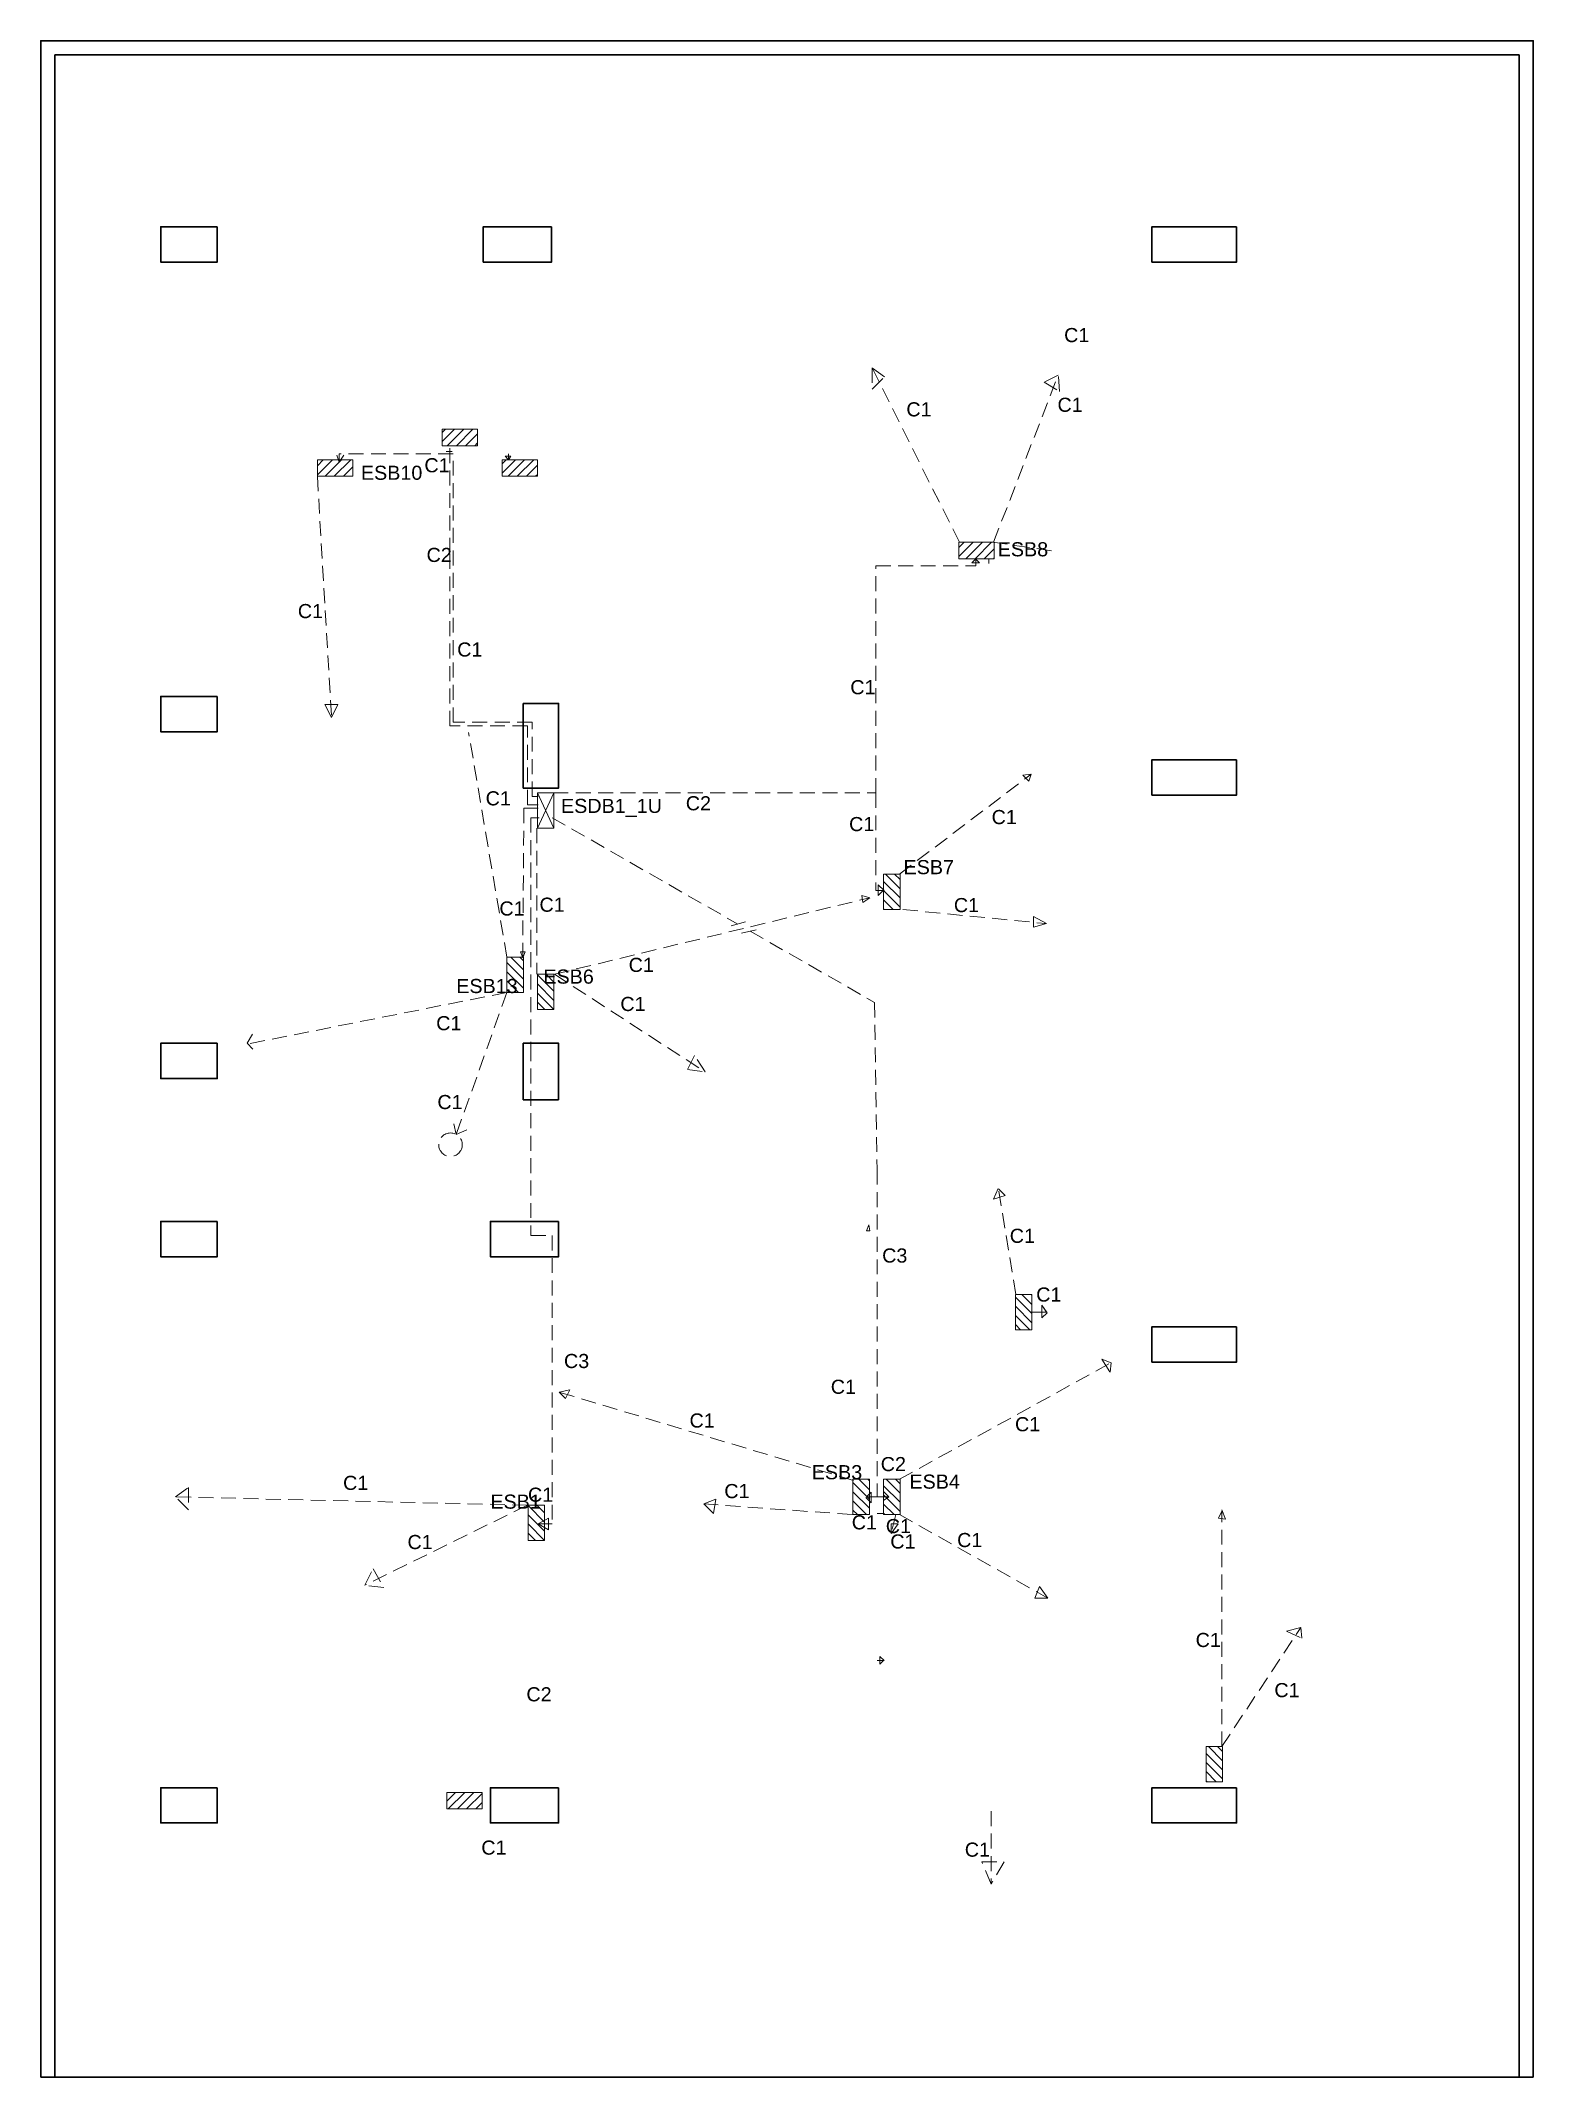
# Model space of a CAD drawing. Header units: inches. Extents: x 1065 to 1774, y 386 to 6100.
# Drawn here: x 1140 to 1774, y 2984 to 3849 of the extents above; entities that cross this region are included whole.
import ezdxf

# ---------------------------------------------------------------- set-up
doc = ezdxf.new("R2010")
doc.units = ezdxf.units.IN
doc.header["$MEASUREMENT"] = 0
doc.linetypes.add('DASHED2', pattern=[9.525, 6.35, -3.175])
for name, color, linetype, lineweight in [('1.Boundary & Pillar', 10, 'Continuous', 30), ('5.Switchboards', 210, 'Continuous', 9), ('5.Switchboards - Labels', 210, 'Continuous', 9), ('7.(Hidden) Board to Board', 6, 'DASHED2', 20), ('7.(Hidden) Board to Board - Labels', 6, 'DASHED2', 20), ('7.(Hidden) Board to Fixtures', 1, 'DASHED2', 20), ('7.(Hidden) Board to Fixtures - Labels', 1, 'DASHED2', 20)]:
    doc.layers.add(name, color=color, linetype=linetype, lineweight=lineweight)
doc.styles.add('Text 1', font='arial.ttf', dxfattribs={"height": 6})

msp = doc.modelspace()

# ---------------------------------------------------------------- texts
at = {"layer": '5.Switchboards - Labels', "char_height": 6, "attachment_point": 1, "style": 'Text 1'}
for s, width, insert in [('E{\\fArial Baltic|b0|i0|c186|p34;SB10}', 4, (1275.77228, 3668.49987)), ('E{\\fArial Baltic|b0|i0|c186|p34;SB8}', 4, (1546.27228, 3635.99987)), ('E{\\fArial Baltic|b0|i0|c186|p34;SDB1}_1U', 4, (1360.77228, 3526.99987)), ('E{\\fArial Baltic|b0|i0|c186|p34;SB7}', 4, (1506.27228, 3500.99987)), ('E{\\fArial Baltic|b0|i0|c186|p34;SB6}', 4, (1353.27228, 3454.49987)), ('E{\\fArial Baltic|b0|i0|c186|p34;SB13}', 6, (1316.27228, 3450.49987)), ('E{\\fArial Baltic|b0|i0|c186|p34;SB3}', 4, (1467.27228, 3243.99987)), ('E{\\fArial Baltic|b0|i0|c186|p34;SB4}', 4, (1508.77228, 3239.99987)), ('E{\\fArial Baltic|b0|i0|c186|p34;SB1}', 4, (1330.77228, 3231.49987))]:
    msp.add_mtext_dynamic_manual_height_columns(s, width=width, gutter_width=60, heights=[0], dxfattribs=dict(at, insert=insert))
at = {"layer": '7.(Hidden) Board to Board - Labels', "char_height": 6, "attachment_point": 1, "style": 'Text 1'}
for s, insert in [('C1', (1302.74607, 3671.69189)), ('{\\fArial Baltic|b0|i0|c186|p34;C}2', (1303.65709, 3633.60606)), ('C1', (1316.68763, 3593.42677)), ('C1', (1483.65682, 3577.41623)), ('{\\fArial Baltic|b0|i0|c186|p34;C}2', (1413.78306, 3528.12253)), ('C1', (1483.14291, 3519.27611)), ('C1', (1334.60808, 3483.42803)), ('C1', (1351.61908, 3485.0398)), ('{\\fArial Baltic|b0|i0|c186|p34;C}3', (1497.18312, 3336.02965)), ('{\\fArial Baltic|b0|i0|c186|p34;C}3', (1362.03857, 3291.23064)), ('{\\fArial Baltic|b0|i0|c186|p34;C}2', (1496.5829, 3247.43787)), ('{\\fArial Baltic|b0|i0|c186|p34;C}1', (1346.74966, 3234.43763)), ('C1', (1484.26901, 3222.70668)), ('C1', (1498.73227, 3221.1072)), ('{\\fArial Baltic|b0|i0|c186|p34;C}2', (1346.06848, 3149.66967))]:
    msp.add_mtext(s, dxfattribs=dict(at, insert=insert))
at = {"layer": '7.(Hidden) Board to Board - Labels', "insert": (1326.91248, 3084.55256), "char_height": 6, "attachment_point": 1, "style": 'Text 1'}
msp.add_mtext_dynamic_manual_height_columns('C1', width=3.7801981, gutter_width=30, heights=[0], dxfattribs=at)
at = {"layer": '7.(Hidden) Board to Fixtures', "char_height": 6, "attachment_point": 1, "style": 'Text 1'}
for insert in [(1574.48215, 3726.98283), (1507.47347, 3695.43664), (1571.66718, 3697.3776), (1248.99115, 3609.74996), (1543.67645, 3522.25928), (1527.65369, 3484.86876), (1389.50372, 3459.47837), (1385.97724, 3442.87479), (1551.38773, 3344.40536), (1562.62945, 3319.46446), (1475.36526, 3280.27962), (1415.36201, 3265.95326), (1553.62201, 3264.37798), (1268.19835, 3239.46747), (1430.14224, 3235.9781), (1295.55275, 3214.34124), (1500.64661, 3214.57845), (1529.03814, 3215.18383), (1630.35469, 3172.7383), (1663.79206, 3151.44078), (1532.29124, 3083.68615)]:
    msp.add_mtext_dynamic_manual_height_columns('{\\fArial Baltic|b0|i0|c186|p34;C1}', width=10, gutter_width=60, heights=[0], dxfattribs=dict(at, insert=insert))
at = {"layer": '7.(Hidden) Board to Fixtures - Labels', "char_height": 6, "attachment_point": 1, "style": 'Text 1'}
for insert in [(1328.76683, 3530.21472), (1307.76683, 3434.71472), (1308.26683, 3401.21472)]:
    msp.add_mtext_dynamic_manual_height_columns('C1', width=10.0711831, gutter_width=60, heights=[0], dxfattribs=dict(at, insert=insert))

# ---------------------------------------------------------------- blocks, each defined once
blk = doc.blocks.new('col')
at = {"layer": '1.Boundary & Pillar', "linetype": 'Continuous'}
for points in [[(-433, 678), (-433, 663), (-457, 663), (-457, 678)], [(-291, 678), (-291, 663), (-320, 663), (-320, 678)], [(0, 678), (0, 663), (-36, 663), (-36, 678)], [(-433, 478.5), (-433, 463.5), (-457, 463.5), (-457, 478.5)], [(-303, 475.5), (-288, 475.5), (-288, 439.6), (-303, 439.6)], [(0, 451.6), (0, 436.6), (-36, 436.6), (-36, 451.6)], [(-433, 331.19), (-433, 316.19), (-457, 316.19), (-457, 331.19)], [(-288, 307.19), (-303, 307.19), (-303, 331.19), (-288, 331.19)], [(-433, 255.5), (-433, 240.5), (-457, 240.5), (-457, 255.5)], [(-288, 255.5), (-288, 240.5), (-317, 240.5), (-317, 255.5)], [(0, 210.75), (0, 195.75), (-36, 195.75), (-36, 210.75)], [(-433, 15), (-433, 0), (-457, 0), (-457, 15)], [(-288, 15), (-288, 0), (-317, 0), (-317, 15)], [(0, 15), (0, 0), (-36, 0), (-36, 15)]]:
    blk.add_lwpolyline(points, close=True, dxfattribs=at)
blk = doc.blocks.new('Switchboard')
at = {"layer": '5.Switchboards'}
h = blk.add_hatch(dxfattribs=at)
h.set_pattern_fill('ANSI31', color=256, scale=22)
h.paths.add_polyline_path([(2518, 710), (2518, 717), (2503, 717), (2503, 710)])
blk.add_lwpolyline([(2503, 717), (2518, 717), (2518, 710), (2503, 710)], close=True, dxfattribs=at)
blk = doc.blocks.new('Floor Distribution Board')
at = {"layer": '5.Switchboards'}
for p, q in [((2293.99, 768.51), (2300.99, 753.51)), ((2293.99, 753.51), (2300.99, 768.51))]:
    blk.add_line(p, q, dxfattribs=at)
blk.add_lwpolyline([(2300.99, 768.51), (2300.99, 753.51), (2293.99, 753.51), (2293.99, 768.51)], close=True, dxfattribs=at)

# ---------------------------------------------------------------- linework, layer by layer
at = {"layer": '1.Boundary & Pillar', "linetype": 'Continuous'}
msp.add_line((1773.76683, 2983.99987), (1139.76955, 2983.99987), dxfattribs=at)
msp.add_lwpolyline([(1139.76955, 2983.99987), (1139.76955, 3848.99987), (1773.76683, 3848.99987), (1773.76683, 2983.99987)], dxfattribs=at)
msp.add_lwpolyline([(1145.76955, 3842.99987), (1767.76683, 3842.99987), (1767.76683, 2983.99987), (1145.76955, 2983.99987)], close=True, dxfattribs=at)
at = {"layer": '7.(Hidden) Board to Board'}
for p, q in [((1313.5, 3631.5), (1313.5, 3677)), ((1266.5, 3670), (1265.5, 3673)), ((1266.5, 3673.5), (1266.5, 3670)), ((1268.5, 3673), (1266.5, 3670)), ((1312, 3674.5), (1314.5, 3674.5)), ((1315, 3559.5), (1315, 3673.5)), ((1338.5, 3671), (1337, 3672.5)), ((1337, 3672.5), (1339.5, 3672.5)), ((1338.5, 3673.5), (1338.5, 3671)), ((1339.5, 3672.5), (1338.5, 3671)), ((1313.5, 3558), (1313.5, 3631.5)), ((1494.5, 3529.5), (1494.5, 3626)), ((1494.5, 3626), (1537, 3626)), ((1537, 3629), (1535.25, 3627.25)), ((1535.25, 3627.25), (1538.5, 3627.25)), ((1538.5, 3627.25), (1536.875, 3628.875)), ((1537, 3626), (1537, 3629)), ((1346.5, 3558), (1313.5, 3558)), ((1348.5, 3559.5), (1315, 3559.5)), ((1346.5, 3524.5), (1346.5, 3558)), ((1348.5, 3528), (1348.5, 3559.5)), ((1357.5, 3529.5), (1494.5, 3529.5)), ((1494.5, 3529.5), (1494.5, 3488)), ((1345, 3523), (1344.5, 3459.5)), ((1351, 3523), (1345, 3523)), ((1351, 3524.5), (1346.5, 3524.5)), ((1351, 3528), (1348.5, 3528)), ((1351.5, 3519), (1348, 3519)), ((1348, 3519), (1348, 3422)), ((1350.5, 3514.5), (1350.5, 3452.5)), ((1357, 3519), (1435.8561, 3473.81603)), ((1494.5, 3488), (1498, 3488)), ((1498, 3488), (1495.5, 3490.5)), ((1495.5, 3490.5), (1495.5, 3486)), ((1495.5, 3486), (1497.75, 3488.25)), ((1433, 3473), (1440, 3475)), ((1437.5, 3470), (1444.5, 3471.5)), ((1441.15066, 3470.78228), (1494, 3440.5)), ((1344.5, 3459.5), (1343.5, 3462)), ((1343.5, 3462), (1345.5, 3462)), ((1345.5, 3462), (1344.5, 3459.5)), ((1494, 3440.5), (1495, 3369.5)), ((1348, 3422), (1348, 3341.5)), ((1495, 3369.5), (1495, 3230.5)), ((1348, 3341.5), (1357, 3341.5)), ((1357, 3341.5), (1357, 3219)), ((1492.5, 3228), (1490.25, 3230.25)), ((1490.5, 3230.5), (1492.5, 3232.5)), ((1495, 3230.5), (1490.5, 3230.5)), ((1492.5, 3232.5), (1492.5, 3228)), ((1495, 3230.5), (1500, 3230.5)), ((1500, 3230.5), (1497.75, 3232.75)), ((1497.75, 3232.75), (1497.75, 3229)), ((1497.75, 3229), (1500, 3230.5)), ((1351, 3219), (1355.5, 3221.5)), ((1357, 3219), (1351, 3219)), ((1355.5, 3216.5), (1351, 3219)), ((1355.5, 3221.5), (1355.5, 3216.5))]:
    msp.add_line(p, q, dxfattribs=at)
at = {"layer": '7.(Hidden) Board to Board - Labels'}
msp.add_line((1315, 3673.5), (1266.5, 3673.5), dxfattribs=at)
at = {"layer": '7.(Hidden) Board to Fixtures'}
for p, q in [((1530, 3636), (1493, 3710)), ((1493, 3710), (1493, 3701)), ((1498.25, 3706.25), (1493, 3710)), ((1493, 3701), (1498.25, 3706.25)), ((1544.5, 3636), (1572, 3707)), ((1572, 3707), (1566, 3704)), ((1566, 3704), (1572.5, 3700)), ((1572.5, 3700), (1572, 3707)), ((1257.275, 3663.99987), (1263.275, 3561.49987)), ((1544, 3636), (1572, 3632)), ((1542.5, 3629), (1542.5, 3627)), ((1263.275, 3561.49987), (1260.5, 3567)), ((1260.5, 3567), (1266, 3567)), ((1266, 3567), (1263.27224, 3561.50534)), ((1337.76955, 3459.71472), (1321.53271, 3555.22019)), ((1504.5, 3495), (1560.5, 3537.5)), ((1560.5, 3537.5), (1557, 3537)), ((1557, 3537), (1559.5, 3534.5)), ((1559.5, 3534.5), (1560.5, 3537.5)), ((1492, 3485), (1488.5, 3486)), ((1488.5, 3486), (1489, 3483)), ((1358, 3452.5), (1492, 3485)), ((1489, 3483), (1492, 3485)), ((1506, 3480), (1567, 3474)), ((1567, 3474), (1561.5, 3477)), ((1561.5, 3477), (1561.5, 3472.5)), ((1561.5, 3472.5), (1567, 3474)), ((1358, 3452.5), (1422, 3411)), ((1337.76955, 3444.71472), (1227.69277, 3422.90779)), ((1337.76955, 3444.71472), (1316.26683, 3384.45549)), ((1227.40762, 3423.19293), (1229.77228, 3426.99987)), ((1227.40762, 3423.19293), (1229.93648, 3420.66407)), ((1417.5, 3418), (1414.5, 3412)), ((1422, 3411), (1417.5, 3418)), ((1414.5, 3412), (1422, 3411)), ((1316.26683, 3384.45549), (1315.26683, 3388.95549)), ((1316.26683, 3384.45549), (1320.76683, 3386.45549)), ((1546.5, 3361.5), (1544.5, 3357)), ((1544.5, 3357), (1549.5, 3358.5)), ((1554, 3316.5), (1546.5, 3361.5)), ((1549.5, 3358.5), (1546.75, 3361.25)), ((1491.5, 3346), (1490.5, 3343.5)), ((1490.5, 3343.5), (1492, 3343.5)), ((1492, 3343.5), (1491.5, 3346)), ((1560.5, 3309), (1567, 3309)), ((1567, 3309), (1565, 3312)), ((1565, 3312), (1565, 3306.5)), ((1567.25, 3308.75), (1565, 3312)), ((1565, 3306.5), (1567.25, 3308.75)), ((1504.5, 3238), (1594.5, 3287.5)), ((1594.5, 3287.5), (1590.5, 3289)), ((1590.5, 3289), (1594, 3283.5)), ((1594, 3283.5), (1594.5, 3287.5)), ((1364.5, 3276), (1360, 3275)), ((1485, 3237.5), (1360, 3275)), ((1360, 3275), (1362.75, 3272.25)), ((1362.75, 3272.25), (1364.5, 3276)), ((1202.5, 3225), (1196.75, 3230.75)), ((1197, 3230.5), (1202.5, 3234.5)), ((1346.5, 3227), (1197, 3230.5)), ((1202.5, 3234.5), (1202.5, 3225)), ((1346.5, 3227), (1277.5, 3193)), ((1426.5, 3229.5), (1421.5, 3227.5)), ((1484.5, 3223), (1421.5, 3227.5)), ((1421.5, 3227.5), (1425.5, 3223.5)), ((1425.5, 3223.5), (1426.5, 3229.5)), ((1498, 3223.5), (1495, 3223.5)), ((1503, 3223), (1501, 3215)), ((1501, 3215), (1501, 3219)), ((1501, 3219), (1504, 3219)), ((1504, 3219), (1501, 3215)), ((1504.5, 3223), (1567.5, 3187.5)), ((1641.5, 3224.5), (1640, 3221.5)), ((1640, 3221.5), (1643, 3221)), ((1643, 3221), (1641.5, 3225)), ((1641.5, 3124.5), (1641.5, 3224.5)), ((1277.5, 3193), (1281, 3200)), ((1285.5, 3192), (1277.5, 3193)), ((1281, 3200), (1285.5, 3192)), ((1564, 3192.5), (1562, 3187.5)), ((1567.5, 3187.5), (1564, 3192.5)), ((1562, 3187.5), (1567.5, 3187.5)), ((1641.5, 3124.5), (1675, 3175)), ((1675, 3175), (1669, 3173.5)), ((1675.5, 3170.5), (1675, 3175)), ((1669, 3173.5), (1675.5, 3170.5)), ((1495, 3161), (1498, 3161)), ((1498, 3161), (1496.25, 3162.75)), ((1496.25, 3162.75), (1496.25, 3159.5)), ((1496.25, 3159.5), (1497.875, 3161.125)), ((1543.5, 3097), (1543.5, 3066)), ((1543.5, 3066), (1539.5, 3075.5)), ((1539.5, 3075.5), (1549, 3075.5)), ((1549, 3075.5), (1543.5, 3066))]:
    msp.add_line(p, q, dxfattribs=at)
msp.add_circle((1313.83162, 3380.0886), 5, dxfattribs=at)

# ---------------------------------------------------------------- block references
at = {"layer": '1.Boundary & Pillar', "linetype": 'Continuous'}
msp.add_blockref('col', (1647.76683, 3092.00161), dxfattribs=at)
at = {"layer": '5.Switchboards'}
for name, p in [('Switchboard', (-1192.725, 2966.99987)), ('Switchboard', (-1245.725, 2953.99987)), ('Switchboard', (-1167.225, 2953.99987)), ('Switchboard', (-973.225, 2918.99987)), ('Floor Distribution Board', (-943.23256, 2761.04162)), ('Switchboard', (-1190.725, 2387.99987))]:
    msp.add_blockref(name, p, dxfattribs=at)
at = {"layer": '5.Switchboards', "rotation": 270}
for p in [(787.775, 5997.99987), (627.76955, 5962.71472), (640.775, 5955.49987), (843.775, 5819.49987), (774.775, 5740.99987), (787.775, 5740.99987), (636.775, 5729.99987), (924.775, 5627.49987)]:
    msp.add_blockref('Switchboard', p, dxfattribs=at)

msp.set_redraw_order([(e.dxf.handle, doc.entitydb.next_handle()) for e in msp.query("TEXT MTEXT ATTDEF DIMENSION ARC_DIMENSION")])  # texts and dimensions are drawn at this point

doc.saveas('drawing.dxf')
